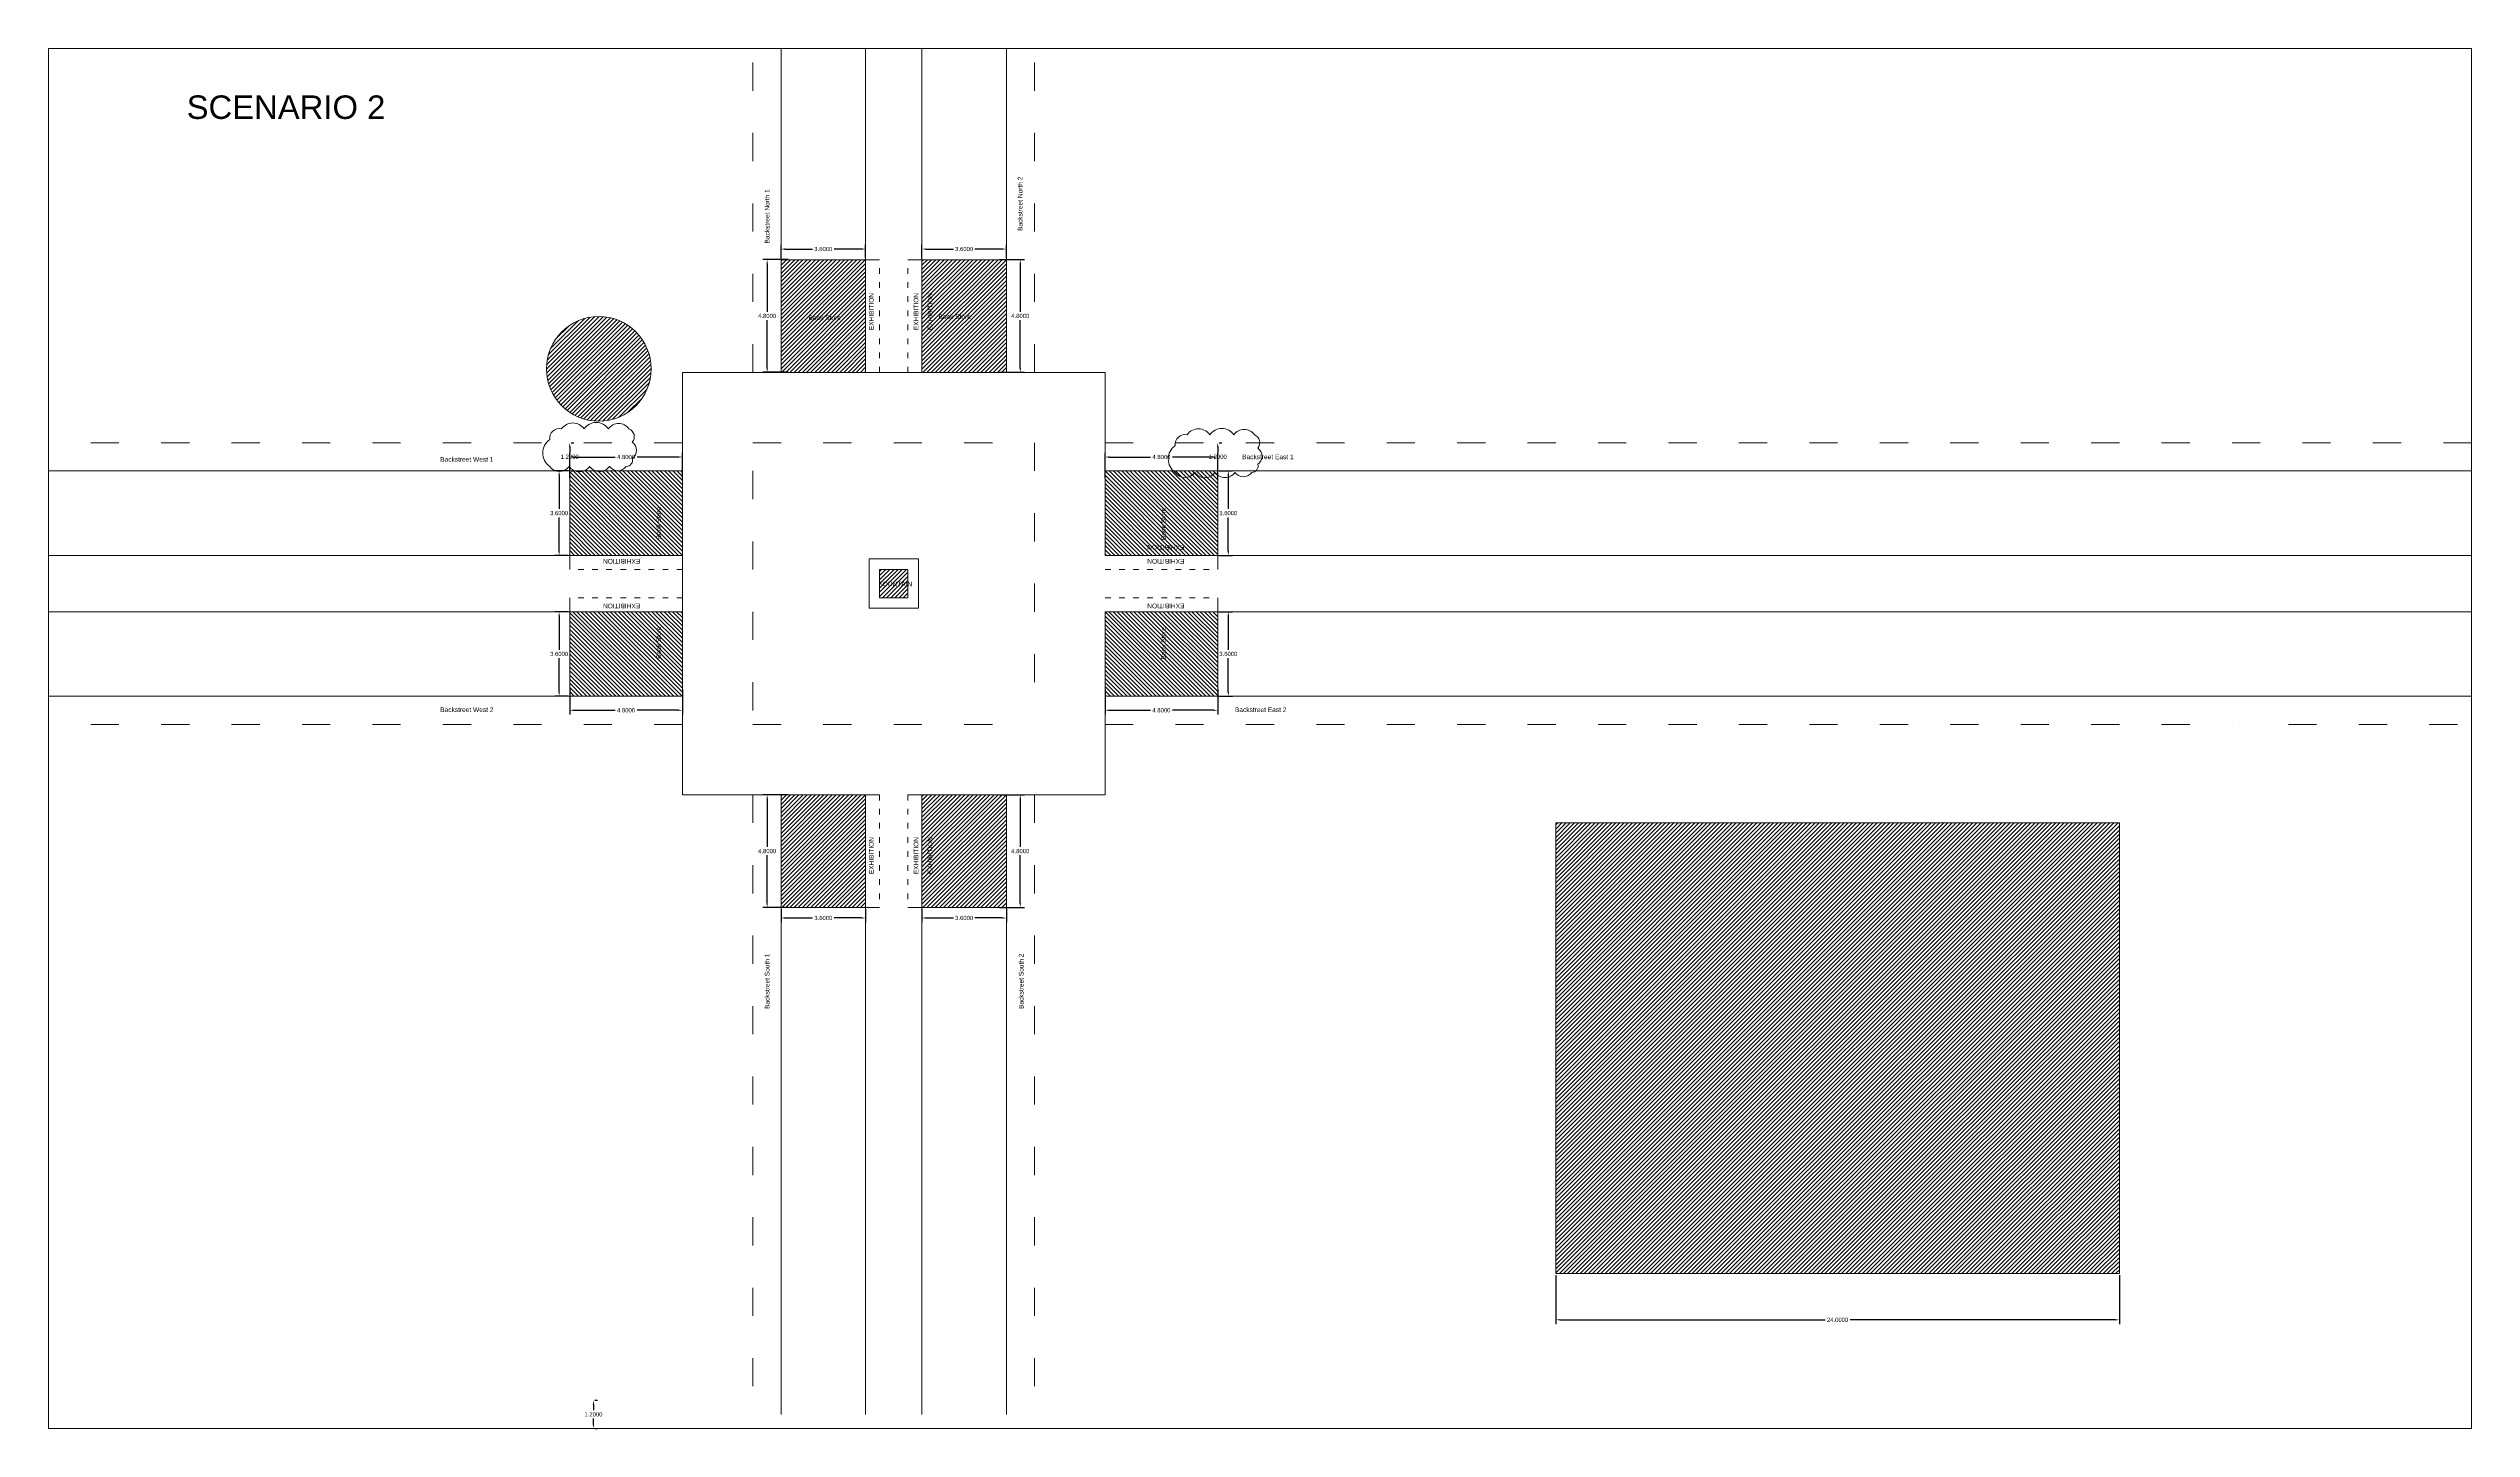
# Model space of a CAD drawing. Header units: inches. Extents: x 164 to 379, y 38 to 328.
# Drawn here: x 170.3 to 273.5, y 164.2 to 223 of the extents above; entities that cross this region are included whole.
import ezdxf

# ---------------------------------------------------------------- set-up
doc = ezdxf.new("R2010")
doc.units = ezdxf.units.IN
doc.header["$MEASUREMENT"] = 0
doc.linetypes.add('ACAD_ISO03W100', pattern=[30, 12, -18])
for name, color, linetype, lineweight in [('BoundaryBackstreet', 7, 'ACAD_ISO03W100', 13), ('Fountain', 170, 'Continuous', 13), ('Store', 131, 'Continuous', 13), ('TEXT', 7, 'Continuous', 13), ('Walkway Junction', 7, 'Continuous', 13)]:
    doc.layers.add(name, color=color, linetype=linetype, lineweight=lineweight)
doc.styles.get("Standard").update_dxf_attribs({"font": 'arial.ttf'})
doc.dimstyles.get("Standard").update_dxf_attribs({"dimtxt": 0.18, "dimasz": 0.18, "dimexe": 0.18, "dimexo": 0.0625, "dimgap": 0.09, "dimtad": 0, "dimtih": 1, "dimtoh": 1, "dimdec": 4, "dimzin": 0, "dimdsep": 46, "dimtxsty": 'Standard', "dimcen": 0.09, "dimadec": 0, "dimazin": 0, "dimtfac": 1, "dimtdec": 4, "dimtofl": 0, "dimtmove": 0, "dimatfit": 3, "dimfxl": 0, "dimtolj": 1, "dimtzin": 0, "dimarcsym": 0})
pattern_1 = [(45, (0.23016, 102.05505), (-0.08838835, 0.08838835), [])]
pattern_2 = [(45, (-0.36984, 102.05505), (-0.08838835, 0.08838835), [])]
pattern_3 = [(135, (304.472, -5.9426), (-0.08838835, -0.08838835), [])]
pattern_4 = [(135, (322.472, -5.9426), (-0.08838835, -0.08838835), [])]

# ---------------------------------------------------------------- blocks, each defined once
blk = doc.blocks.new('*D60')
at = {"layer": 'Defpoints', "color": 0, "transparency": 16777216}
for p in [(201.55, 186.38), (205.15, 186.38), (205.15, 185.93)]:
    blk.add_point(p, dxfattribs=at)
at = {"layer": 'Store', "color": 0, "lineweight": -2, "transparency": 16777216}
for p, q in [((201.55, 186.31), (201.55, 185.75)), ((201.73, 185.93), (202.89, 185.93)), ((204.97, 185.93), (203.81, 185.93)), ((205.15, 186.31), (205.15, 185.75))]:
    blk.add_line(p, q, dxfattribs=at)
at = {"layer": 'Store', "color": 0, "transparency": 16777216}
for points in [[(201.73, 185.96), (201.73, 185.9), (201.55, 185.93)], [(204.97, 185.96), (204.97, 185.9), (205.15, 185.93)]]:
    blk.add_solid(points, dxfattribs=at)
at = {"layer": 'Store', "color": 0, "transparency": 16777216, "insert": (203.35, 185.93), "char_height": 0.18, "attachment_point": 5}
blk.add_mtext('\\A1;3.6000', dxfattribs=at)
blk = doc.blocks.new('*D58')
at = {"layer": 'Defpoints', "color": 0, "transparency": 16777216}
for p in [(200.96, 191.18), (201.92, 191.18), (201.92, 186.38)]:
    blk.add_point(p, dxfattribs=at)
at = {"layer": 'Store', "color": 0, "lineweight": -2, "transparency": 16777216}
for p, q in [((201.85, 191.18), (200.78, 191.18)), ((200.96, 191), (200.96, 188.96)), ((200.96, 186.56), (200.96, 188.6)), ((201.85, 186.38), (200.78, 186.38))]:
    blk.add_line(p, q, dxfattribs=at)
at = {"layer": 'Store', "color": 0, "transparency": 16777216}
for points in [[(200.93, 191), (200.99, 191), (200.96, 191.18)], [(200.93, 186.56), (200.99, 186.56), (200.96, 186.38)]]:
    blk.add_solid(points, dxfattribs=at)
at = {"layer": 'Store', "color": 0, "transparency": 16777216, "insert": (200.96, 188.78), "char_height": 0.18, "attachment_point": 5}
blk.add_mtext('\\A1;4.8000', dxfattribs=at)
blk = doc.blocks.new('*D59')
at = {"layer": 'Defpoints', "color": 0, "transparency": 16777216}
for p in [(234.55, 170.78), (258.55, 170.78), (234.55, 168.81)]:
    blk.add_point(p, dxfattribs=at)
at = {"layer": 'Fountain', "color": 0, "lineweight": -2, "transparency": 16777216}
for p, q in [((234.55, 170.71), (234.55, 168.63)), ((258.55, 170.71), (258.55, 168.63)), ((234.73, 168.81), (246.02, 168.81)), ((258.37, 168.81), (247.08, 168.81))]:
    blk.add_line(p, q, dxfattribs=at)
at = {"layer": 'Fountain', "color": 0, "transparency": 16777216}
for points in [[(234.73, 168.84), (234.73, 168.78), (234.55, 168.81)], [(258.37, 168.84), (258.37, 168.78), (258.55, 168.81)]]:
    blk.add_solid(points, dxfattribs=at)
at = {"layer": 'Fountain', "color": 0, "transparency": 16777216, "insert": (246.55, 168.81), "char_height": 0.18, "attachment_point": 5}
blk.add_mtext('\\A1;24.0000', dxfattribs=at)
blk = doc.blocks.new('*D57')
at = {"layer": 'Defpoints', "color": 0, "transparency": 16777216}
for p in [(193.56, 165.38), (193.56, 165.38), (193.56, 164.18)]:
    blk.add_point(p, dxfattribs=at)
at = {"layer": 'Store', "color": 0, "lineweight": -2, "transparency": 16777216}
for p, q in [((193.56, 165.2), (193.56, 164.96)), ((193.62, 165.38), (193.74, 165.38)), ((193.56, 164.36), (193.56, 164.6)), ((193.62, 164.18), (193.74, 164.18))]:
    blk.add_line(p, q, dxfattribs=at)
at = {"layer": 'Store', "color": 0, "transparency": 16777216}
for points in [[(193.53, 165.2), (193.59, 165.2), (193.56, 165.38)], [(193.53, 164.36), (193.59, 164.36), (193.56, 164.18)]]:
    blk.add_solid(points, dxfattribs=at)
at = {"layer": 'Store', "color": 0, "transparency": 16777216, "insert": (193.56, 164.78), "char_height": 0.18, "attachment_point": 5}
blk.add_mtext('\\A1;1.2000', dxfattribs=at)
blk = doc.blocks.new('*D62')
at = {"layer": 'Defpoints', "color": 0, "transparency": 16777216}
for p in [(207.55, 186.38), (207.55, 185.93), (211.15, 186.38)]:
    blk.add_point(p, dxfattribs=at)
at = {"layer": 'Store', "color": 0, "lineweight": -2, "transparency": 16777216}
for p, q in [((207.55, 186.31), (207.55, 185.75)), ((207.73, 185.93), (208.89, 185.93)), ((210.97, 185.93), (209.81, 185.93)), ((211.15, 186.31), (211.15, 185.75))]:
    blk.add_line(p, q, dxfattribs=at)
at = {"layer": 'Store', "color": 0, "transparency": 16777216}
for points in [[(207.73, 185.96), (207.73, 185.9), (207.55, 185.93)], [(210.97, 185.96), (210.97, 185.9), (211.15, 185.93)]]:
    blk.add_solid(points, dxfattribs=at)
at = {"layer": 'Store', "color": 0, "transparency": 16777216, "insert": (209.35, 185.93), "char_height": 0.18, "attachment_point": 5}
blk.add_mtext('\\A1;3.6000', dxfattribs=at)
blk = doc.blocks.new('*D61')
at = {"layer": 'Defpoints', "color": 0, "transparency": 16777216}
for p in [(210.78, 191.18), (211.74, 191.18), (210.78, 186.38)]:
    blk.add_point(p, dxfattribs=at)
at = {"layer": 'Store', "color": 0, "lineweight": -2, "transparency": 16777216}
for p, q in [((210.85, 191.18), (211.92, 191.18)), ((211.74, 191), (211.74, 188.96)), ((211.74, 186.56), (211.74, 188.6)), ((210.85, 186.38), (211.92, 186.38))]:
    blk.add_line(p, q, dxfattribs=at)
at = {"layer": 'Store', "color": 0, "transparency": 16777216}
for points in [[(211.71, 191), (211.77, 191), (211.74, 191.18)], [(211.71, 186.56), (211.77, 186.56), (211.74, 186.38)]]:
    blk.add_solid(points, dxfattribs=at)
at = {"layer": 'Store', "color": 0, "transparency": 16777216, "insert": (211.74, 188.78), "char_height": 0.18, "attachment_point": 5}
blk.add_mtext('\\A1;4.8000', dxfattribs=at)
blk = doc.blocks.new('*D65')
at = {"layer": 'Defpoints', "color": 0, "transparency": 16777216}
for p in [(201.55, 213.98), (205.15, 214.43), (205.15, 213.98)]:
    blk.add_point(p, dxfattribs=at)
at = {"layer": 'Store', "color": 0, "lineweight": -2, "transparency": 16777216}
for p, q in [((201.55, 214.04), (201.55, 214.61)), ((201.73, 214.43), (202.89, 214.43)), ((204.97, 214.43), (203.81, 214.43)), ((205.15, 214.04), (205.15, 214.61))]:
    blk.add_line(p, q, dxfattribs=at)
at = {"layer": 'Store', "color": 0, "transparency": 16777216}
for points in [[(201.73, 214.46), (201.73, 214.4), (201.55, 214.43)], [(204.97, 214.46), (204.97, 214.4), (205.15, 214.43)]]:
    blk.add_solid(points, dxfattribs=at)
at = {"layer": 'Store', "color": 0, "transparency": 16777216, "insert": (203.35, 214.43), "char_height": 0.18, "attachment_point": 5}
blk.add_mtext('\\A1;3.6000', dxfattribs=at)
blk = doc.blocks.new('*D64')
at = {"layer": 'Defpoints', "color": 0, "transparency": 16777216}
for p in [(201.92, 213.98), (200.96, 209.18), (201.92, 209.18)]:
    blk.add_point(p, dxfattribs=at)
at = {"layer": 'Store', "color": 0, "lineweight": -2, "transparency": 16777216}
for p, q in [((201.85, 213.98), (200.78, 213.98)), ((200.96, 213.8), (200.96, 211.76)), ((200.96, 209.36), (200.96, 211.4)), ((201.85, 209.18), (200.78, 209.18))]:
    blk.add_line(p, q, dxfattribs=at)
at = {"layer": 'Store', "color": 0, "transparency": 16777216}
for points in [[(200.93, 213.8), (200.99, 213.8), (200.96, 213.98)], [(200.93, 209.36), (200.99, 209.36), (200.96, 209.18)]]:
    blk.add_solid(points, dxfattribs=at)
at = {"layer": 'Store', "color": 0, "transparency": 16777216, "insert": (200.96, 211.58), "char_height": 0.18, "attachment_point": 5}
blk.add_mtext('\\A1;4.8000', dxfattribs=at)
blk = doc.blocks.new('*D66')
at = {"layer": 'Defpoints', "color": 0, "transparency": 16777216}
for p in [(207.55, 214.43), (207.55, 213.98), (211.15, 213.98)]:
    blk.add_point(p, dxfattribs=at)
at = {"layer": 'Store', "color": 0, "lineweight": -2, "transparency": 16777216}
for p, q in [((207.55, 214.04), (207.55, 214.61)), ((207.73, 214.43), (208.89, 214.43)), ((210.97, 214.43), (209.81, 214.43)), ((211.15, 214.04), (211.15, 214.61))]:
    blk.add_line(p, q, dxfattribs=at)
at = {"layer": 'Store', "color": 0, "transparency": 16777216}
for points in [[(207.73, 214.46), (207.73, 214.4), (207.55, 214.43)], [(210.97, 214.46), (210.97, 214.4), (211.15, 214.43)]]:
    blk.add_solid(points, dxfattribs=at)
at = {"layer": 'Store', "color": 0, "transparency": 16777216, "insert": (209.35, 214.43), "char_height": 0.18, "attachment_point": 5}
blk.add_mtext('\\A1;3.6000', dxfattribs=at)
blk = doc.blocks.new('*D63')
at = {"layer": 'Defpoints', "color": 0, "transparency": 16777216}
for p in [(210.78, 213.98), (210.78, 209.18), (211.74, 209.18)]:
    blk.add_point(p, dxfattribs=at)
at = {"layer": 'Store', "color": 0, "lineweight": -2, "transparency": 16777216}
for p, q in [((210.85, 213.98), (211.92, 213.98)), ((211.74, 213.8), (211.74, 211.76)), ((211.74, 209.36), (211.74, 211.4)), ((210.85, 209.18), (211.92, 209.18))]:
    blk.add_line(p, q, dxfattribs=at)
at = {"layer": 'Store', "color": 0, "transparency": 16777216}
for points in [[(211.71, 213.8), (211.77, 213.8), (211.74, 213.98)], [(211.71, 209.36), (211.77, 209.36), (211.74, 209.18)]]:
    blk.add_solid(points, dxfattribs=at)
at = {"layer": 'Store', "color": 0, "transparency": 16777216, "insert": (211.74, 211.58), "char_height": 0.18, "attachment_point": 5}
blk.add_mtext('\\A1;4.8000', dxfattribs=at)
blk = doc.blocks.new('*D69')
at = {"layer": 'Defpoints', "color": 0, "transparency": 16777216}
for p in [(220.15, 198.98), (220.6, 198.98), (220.15, 195.38)]:
    blk.add_point(p, dxfattribs=at)
at = {"layer": 'Store', "color": 0, "lineweight": -2, "transparency": 16777216}
for p, q in [((220.21, 198.98), (220.78, 198.98)), ((220.6, 198.8), (220.6, 197.36)), ((220.6, 195.56), (220.6, 197)), ((220.21, 195.38), (220.78, 195.38))]:
    blk.add_line(p, q, dxfattribs=at)
at = {"layer": 'Store', "color": 0, "transparency": 16777216}
for points in [[(220.57, 198.8), (220.63, 198.8), (220.6, 198.98)], [(220.57, 195.56), (220.63, 195.56), (220.6, 195.38)]]:
    blk.add_solid(points, dxfattribs=at)
at = {"layer": 'Store', "color": 0, "transparency": 16777216, "insert": (220.6, 197.18), "char_height": 0.18, "attachment_point": 5}
blk.add_mtext('\\A1;3.6000', dxfattribs=at)
blk = doc.blocks.new('*D67')
at = {"layer": 'Defpoints', "color": 0, "transparency": 16777216}
for p in [(215.35, 195.74), (220.15, 195.74), (215.35, 194.78)]:
    blk.add_point(p, dxfattribs=at)
at = {"layer": 'Store', "color": 0, "lineweight": -2, "transparency": 16777216}
for p, q in [((215.35, 195.68), (215.35, 194.6)), ((220.15, 195.68), (220.15, 194.6)), ((215.53, 194.78), (217.28, 194.78)), ((219.97, 194.78), (218.22, 194.78))]:
    blk.add_line(p, q, dxfattribs=at)
at = {"layer": 'Store', "color": 0, "transparency": 16777216}
for points in [[(215.53, 194.81), (215.53, 194.75), (215.35, 194.78)], [(219.97, 194.81), (219.97, 194.75), (220.15, 194.78)]]:
    blk.add_solid(points, dxfattribs=at)
at = {"layer": 'Store', "color": 0, "transparency": 16777216, "insert": (217.75, 194.78), "char_height": 0.18, "attachment_point": 5}
blk.add_mtext('\\A1;4.8000', dxfattribs=at)
blk = doc.blocks.new('*D70')
at = {"layer": 'Defpoints', "color": 0, "transparency": 16777216}
for p in [(220.15, 204.98), (220.15, 201.38), (220.6, 201.38)]:
    blk.add_point(p, dxfattribs=at)
at = {"layer": 'Store', "color": 0, "lineweight": -2, "transparency": 16777216}
for p, q in [((220.21, 204.98), (220.78, 204.98)), ((220.6, 204.8), (220.6, 203.36)), ((220.6, 201.56), (220.6, 203)), ((220.21, 201.38), (220.78, 201.38))]:
    blk.add_line(p, q, dxfattribs=at)
at = {"layer": 'Store', "color": 0, "transparency": 16777216}
for points in [[(220.57, 204.8), (220.63, 204.8), (220.6, 204.98)], [(220.57, 201.56), (220.63, 201.56), (220.6, 201.38)]]:
    blk.add_solid(points, dxfattribs=at)
at = {"layer": 'Store', "color": 0, "transparency": 16777216, "insert": (220.6, 203.18), "char_height": 0.18, "attachment_point": 5}
blk.add_mtext('\\A1;3.6000', dxfattribs=at)
blk = doc.blocks.new('*D68')
at = {"layer": 'Defpoints', "color": 0, "transparency": 16777216}
for p in [(215.35, 205.57), (215.35, 204.61), (220.15, 204.61)]:
    blk.add_point(p, dxfattribs=at)
at = {"layer": 'Store', "color": 0, "lineweight": -2, "transparency": 16777216}
for p, q in [((215.35, 204.67), (215.35, 205.75)), ((215.53, 205.57), (217.28, 205.57)), ((219.97, 205.57), (218.22, 205.57)), ((220.15, 204.67), (220.15, 205.75))]:
    blk.add_line(p, q, dxfattribs=at)
at = {"layer": 'Store', "color": 0, "transparency": 16777216}
for points in [[(215.53, 205.6), (215.53, 205.54), (215.35, 205.57)], [(219.97, 205.6), (219.97, 205.54), (220.15, 205.57)]]:
    blk.add_solid(points, dxfattribs=at)
at = {"layer": 'Store', "color": 0, "transparency": 16777216, "insert": (217.75, 205.57), "char_height": 0.18, "attachment_point": 5}
blk.add_mtext('\\A1;4.8000', dxfattribs=at)
blk = doc.blocks.new('*D73')
at = {"layer": 'Defpoints', "color": 0, "transparency": 16777216}
for p in [(192.1, 198.98), (192.55, 198.98), (192.55, 195.38)]:
    blk.add_point(p, dxfattribs=at)
at = {"layer": 'Store', "color": 0, "lineweight": -2, "transparency": 16777216}
for p, q in [((192.49, 198.98), (191.92, 198.98)), ((192.1, 198.8), (192.1, 197.36)), ((192.1, 195.56), (192.1, 197)), ((192.49, 195.38), (191.92, 195.38))]:
    blk.add_line(p, q, dxfattribs=at)
at = {"layer": 'Store', "color": 0, "transparency": 16777216}
for points in [[(192.07, 198.8), (192.13, 198.8), (192.1, 198.98)], [(192.07, 195.56), (192.13, 195.56), (192.1, 195.38)]]:
    blk.add_solid(points, dxfattribs=at)
at = {"layer": 'Store', "color": 0, "transparency": 16777216, "insert": (192.1, 197.18), "char_height": 0.18, "attachment_point": 5}
blk.add_mtext('\\A1;3.6000', dxfattribs=at)
blk = doc.blocks.new('*D71')
at = {"layer": 'Defpoints', "color": 0, "transparency": 16777216}
for p in [(192.55, 195.74), (197.35, 195.74), (197.35, 194.78)]:
    blk.add_point(p, dxfattribs=at)
at = {"layer": 'Store', "color": 0, "lineweight": -2, "transparency": 16777216}
for p, q in [((192.55, 195.68), (192.55, 194.6)), ((197.35, 195.68), (197.35, 194.6)), ((192.73, 194.78), (194.48, 194.78)), ((197.17, 194.78), (195.42, 194.78))]:
    blk.add_line(p, q, dxfattribs=at)
at = {"layer": 'Store', "color": 0, "transparency": 16777216}
for points in [[(192.73, 194.81), (192.73, 194.75), (192.55, 194.78)], [(197.17, 194.81), (197.17, 194.75), (197.35, 194.78)]]:
    blk.add_solid(points, dxfattribs=at)
at = {"layer": 'Store', "color": 0, "transparency": 16777216, "insert": (194.95, 194.78), "char_height": 0.18, "attachment_point": 5}
blk.add_mtext('\\A1;4.8000', dxfattribs=at)
blk = doc.blocks.new('*D74')
at = {"layer": 'Defpoints', "color": 0, "transparency": 16777216}
for p in [(192.55, 204.98), (192.1, 201.38), (192.55, 201.38)]:
    blk.add_point(p, dxfattribs=at)
at = {"layer": 'Store', "color": 0, "lineweight": -2, "transparency": 16777216}
for p, q in [((192.49, 204.98), (191.92, 204.98)), ((192.1, 204.8), (192.1, 203.36)), ((192.1, 201.56), (192.1, 203)), ((192.49, 201.38), (191.92, 201.38))]:
    blk.add_line(p, q, dxfattribs=at)
at = {"layer": 'Store', "color": 0, "transparency": 16777216}
for points in [[(192.07, 204.8), (192.13, 204.8), (192.1, 204.98)], [(192.07, 201.56), (192.13, 201.56), (192.1, 201.38)]]:
    blk.add_solid(points, dxfattribs=at)
at = {"layer": 'Store', "color": 0, "transparency": 16777216, "insert": (192.1, 203.18), "char_height": 0.18, "attachment_point": 5}
blk.add_mtext('\\A1;3.6000', dxfattribs=at)
blk = doc.blocks.new('*D72')
at = {"layer": 'Defpoints', "color": 0, "transparency": 16777216}
for p in [(197.35, 205.57), (192.55, 204.61), (197.35, 204.61)]:
    blk.add_point(p, dxfattribs=at)
at = {"layer": 'Store', "color": 0, "lineweight": -2, "transparency": 16777216}
for p, q in [((192.55, 204.67), (192.55, 205.75)), ((192.73, 205.57), (194.48, 205.57)), ((197.17, 205.57), (195.42, 205.57)), ((197.35, 204.67), (197.35, 205.75))]:
    blk.add_line(p, q, dxfattribs=at)
at = {"layer": 'Store', "color": 0, "transparency": 16777216}
for points in [[(192.73, 205.6), (192.73, 205.54), (192.55, 205.57)], [(197.17, 205.6), (197.17, 205.54), (197.35, 205.57)]]:
    blk.add_solid(points, dxfattribs=at)
at = {"layer": 'Store', "color": 0, "transparency": 16777216, "insert": (194.95, 205.57), "char_height": 0.18, "attachment_point": 5}
blk.add_mtext('\\A1;4.8000', dxfattribs=at)
blk = doc.blocks.new('*D75')
at = {"layer": 'Defpoints', "color": 0, "transparency": 16777216}
for p in [(220.15, 206.18), (220.15, 206.18), (220.15, 204.98)]:
    blk.add_point(p, dxfattribs=at)
at = {"layer": 'Store', "color": 0, "lineweight": -2, "transparency": 16777216}
for p, q in [((220.15, 206), (220.15, 205.76)), ((220.15, 205.16), (220.15, 205.4)), ((220.21, 206.18), (220.33, 206.18)), ((220.21, 204.98), (220.33, 204.98))]:
    blk.add_line(p, q, dxfattribs=at)
at = {"layer": 'Store', "color": 0, "transparency": 16777216}
for points in [[(220.12, 206), (220.18, 206), (220.15, 206.18)], [(220.12, 205.16), (220.18, 205.16), (220.15, 204.98)]]:
    blk.add_solid(points, dxfattribs=at)
at = {"layer": 'Store', "color": 0, "transparency": 16777216, "insert": (220.15, 205.58), "char_height": 0.18, "attachment_point": 5}
blk.add_mtext('\\A1;1.2000', dxfattribs=at)
blk = doc.blocks.new('*D76')
at = {"layer": 'Defpoints', "color": 0, "transparency": 16777216}
for p in [(192.55, 206.18), (192.55, 206.18), (192.55, 204.98)]:
    blk.add_point(p, dxfattribs=at)
at = {"layer": 'Store', "color": 0, "lineweight": -2, "transparency": 16777216}
for p, q in [((192.55, 206), (192.55, 205.76)), ((192.55, 205.16), (192.55, 205.4)), ((192.61, 206.18), (192.73, 206.18)), ((192.61, 204.98), (192.73, 204.98))]:
    blk.add_line(p, q, dxfattribs=at)
at = {"layer": 'Store', "color": 0, "transparency": 16777216}
for points in [[(192.52, 206), (192.58, 206), (192.55, 206.18)], [(192.52, 205.16), (192.58, 205.16), (192.55, 204.98)]]:
    blk.add_solid(points, dxfattribs=at)
at = {"layer": 'Store', "color": 0, "transparency": 16777216, "insert": (192.55, 205.58), "char_height": 0.18, "attachment_point": 5}
blk.add_mtext('\\A1;1.2000', dxfattribs=at)

msp = doc.modelspace()

# ---------------------------------------------------------------- hatches: boundary and pattern name
at = {"layer": 'Fountain', "true_color": 0xf4ee51}
h = msp.add_hatch(dxfattribs=at)
h.set_pattern_fill('ANSI31', color=41)
h.set_pattern_definition(pattern_2)
edge = h.paths.add_edge_path()
edge.add_arc((193.78785, 209.32701), 2.22894, 0, 360)
at = {"layer": 'Fountain'}
h = msp.add_hatch(dxfattribs=at)
h.set_pattern_fill('ANSI31', color=256)
h.set_pattern_definition([(45, (-1.56984, 100.85505), (-0.08838835, 0.08838835), [])])
h.paths.add_polyline_path([(205.74991, 199.57715), (206.94991, 199.57715), (206.94991, 200.77715), (205.74991, 200.77715)])
h = msp.add_hatch(dxfattribs=at)
h.set_pattern_fill('ANSI31', color=140)
h.set_pattern_definition(pattern_2)
h.paths.add_polyline_path([(258.54991, 189.97715), (234.54991, 189.97715), (234.54991, 170.77715), (258.54991, 170.77715)])
at = {"layer": 'Store'}
h = msp.add_hatch(dxfattribs=at)
h.set_pattern_fill('ANSI31', color=256)
h.set_pattern_definition(pattern_1)
h.paths.add_polyline_path([(205.14991, 209.17715), (201.54992, 209.17715), (201.54992, 213.97715), (205.14991, 213.97715)])
h = msp.add_hatch(dxfattribs=at)
h.set_pattern_fill('ANSI31', color=256)
h.set_pattern_definition(pattern_1)
h.paths.add_polyline_path([(207.54991, 209.17715), (211.1499, 209.17715), (211.1499, 213.97715), (207.54991, 213.97715)])
h = msp.add_hatch(dxfattribs=at)
h.set_pattern_fill('ANSI31', color=256, angle=90)
h.set_pattern_definition(pattern_4)
h.paths.add_polyline_path([(197.34991, 201.37715), (197.34991, 204.97714), (192.54991, 204.97714), (192.54991, 201.37715)])
h = msp.add_hatch(dxfattribs=at)
h.set_pattern_fill('ANSI31', color=256, angle=90)
h.set_pattern_definition(pattern_3)
h.paths.add_polyline_path([(215.34991, 201.37715), (215.34991, 204.97714), (220.14991, 204.97714), (220.14991, 201.37715)])
h = msp.add_hatch(dxfattribs=at)
h.set_pattern_fill('ANSI31', color=256, angle=90)
h.set_pattern_definition(pattern_4)
h.paths.add_polyline_path([(197.34991, 198.97715), (197.34991, 195.37715), (192.54991, 195.37715), (192.54991, 198.97715)])
h = msp.add_hatch(dxfattribs=at)
h.set_pattern_fill('ANSI31', color=256, angle=90)
h.set_pattern_definition(pattern_3)
h.paths.add_polyline_path([(215.34991, 198.97715), (215.34991, 195.37715), (220.14991, 195.37715), (220.14991, 198.97715)])
h = msp.add_hatch(dxfattribs=at)
h.set_pattern_fill('ANSI31', color=256)
h.set_pattern_definition(pattern_1)
h.paths.add_polyline_path([(205.14991, 191.17715), (201.54992, 191.17715), (201.54992, 186.37715), (205.14991, 186.37715)])
h = msp.add_hatch(dxfattribs=at)
h.set_pattern_fill('ANSI31', color=256)
h.set_pattern_definition(pattern_1)
h.paths.add_polyline_path([(207.54991, 191.17715), (211.1499, 191.17715), (211.1499, 186.37715), (207.54991, 186.37715)])

# ---------------------------------------------------------------- linework, layer by layer
at = {"layer": 'BoundaryBackstreet', "ltscale": 0.1}
for p, q in [((200.34991, 209.17715), (200.34991, 222.97715)), ((212.34991, 209.17715), (212.34991, 222.97715)), ((197.34991, 206.17715), (170.34991, 206.17715)), ((200.34991, 206.17715), (212.34991, 206.17715)), ((212.34991, 206.17715), (212.34991, 194.17715)), ((215.34991, 206.17715), (273.54991, 206.17715)), ((200.34991, 204.97715), (200.34991, 194.17715)), ((197.34991, 194.17715), (170.34991, 194.17715)), ((200.34991, 194.17715), (212.34991, 194.17715)), ((215.34991, 194.17715), (263.34991, 194.17715)), ((265.74991, 194.17715), (273.54991, 194.17715)), ((200.34991, 191.17715), (200.34991, 164.77715)), ((212.34991, 191.17715), (212.34991, 164.77715))]:
    msp.add_line(p, q, dxfattribs=at)
at = {"layer": 'Fountain'}
msp.add_line((258.54991, 189.97715), (234.54991, 189.97715), dxfattribs=at)
at = {"layer": 'Fountain', "color": 240, "true_color": 0xed1f24}
for points in [[(191.69912, 205.1682, 0.52056705), (192.52898, 205.1682, 0.52056705), (193.39799, 205.1682, 0.52056705), (194.24207, 205.1682, 0.52056705), (194.95573, 205.1682, 0.52056705), (195.21379, 205.51359, 0.52056705), (195.21379, 206.20324, 0.52056705), (195.07074, 206.7706, 0.52056705), (194.19907, 206.7706, 0.52056705), (193.16594, 206.7706, 0.52056705), (192.19998, 206.7706, 0.52056705), (191.69912, 206.31418, 0.52056705)], [(218.34133, 204.91469, 0.52056705), (219.17119, 204.91469, 0.52056705), (220.0402, 204.91469, 0.52056705), (220.88429, 204.91469, 0.52056705), (221.59795, 204.91469, 0.52056705), (221.85601, 205.26009, 0.52056705), (221.85601, 205.94974, 0.52056705), (221.71295, 206.5171, 0.52056705), (220.84129, 206.5171, 0.52056705), (219.80816, 206.5171, 0.52056705), (218.84219, 206.5171, 0.52056705), (218.34133, 206.06067, 0.52056705)]]:
    msp.add_lwpolyline(points, format="xyb", close=True, dxfattribs=at)
at = {"layer": 'Fountain'}
msp.add_lwpolyline([(205.29991, 199.12715), (205.29991, 201.22715), (207.39991, 201.22715), (207.39991, 199.12715)], close=True, dxfattribs=at)
msp.add_lwpolyline([(205.74991, 199.57715), (205.74991, 200.77715), (206.94991, 200.77715), (206.94991, 199.57715), (205.74991, 199.57715)], dxfattribs=at)
at = {"layer": 'Fountain', "color": 140}
msp.add_lwpolyline([(258.54991, 189.97715), (234.54991, 189.97715), (234.54991, 170.77715), (258.54991, 170.77715)], close=True, dxfattribs=at)
at = {"layer": 'Fountain', "color": 41, "true_color": 0xf4ee51}
msp.add_circle((193.78785, 209.32701), 2.22894, dxfattribs=at)
at = {"layer": 'Store'}
for p, q in [((205.74991, 213.97715), (205.14991, 213.97715)), ((207.54991, 213.97715), (206.94991, 213.97715)), ((208.15026, 213.97743), (207.55026, 213.97743)), ((192.54963, 201.9775), (192.54963, 201.3775)), ((192.54991, 201.37715), (192.54991, 200.77715)), ((220.14991, 201.37715), (220.14991, 200.77715)), ((220.15019, 201.9775), (220.15019, 201.3775)), ((192.54991, 199.57715), (192.54991, 198.97715)), ((220.14991, 199.57715), (220.14991, 198.97715)), ((204.54991, 191.17715), (205.14991, 191.17715)), ((205.74991, 191.17715), (205.14991, 191.17715)), ((207.54991, 191.17715), (206.94991, 191.17715)), ((205.74991, 186.37715), (205.14991, 186.37715)), ((207.54991, 186.37715), (206.94991, 186.37715)), ((208.15026, 186.37686), (207.55026, 186.37686))]:
    msp.add_line(p, q, dxfattribs=at)
at = {"layer": 'Store', "linetype": 'ACAD_ISO03W100', "ltscale": 0.02}
for p, q in [((205.74991, 209.17715), (205.74991, 213.97715)), ((206.94991, 209.17715), (206.94991, 213.97715)), ((197.34991, 200.77715), (192.54991, 200.77715)), ((215.34991, 200.77715), (220.14991, 200.77715)), ((197.34991, 199.57715), (192.54991, 199.57715)), ((215.34991, 199.57715), (220.14991, 199.57715)), ((205.74991, 191.17715), (205.74991, 186.37715)), ((206.94991, 191.17715), (206.94991, 186.37715))]:
    msp.add_line(p, q, dxfattribs=at)
at = {"layer": 'Store'}
for points in [[(205.14991, 209.17715), (201.54992, 209.17715), (201.54992, 213.97715), (205.14991, 213.97715)], [(207.54991, 209.17715), (211.1499, 209.17715), (211.1499, 213.97715), (207.54991, 213.97715)], [(197.34991, 201.37715), (197.34991, 204.97714), (192.54991, 204.97714), (192.54991, 201.37715)], [(215.34991, 201.37715), (215.34991, 204.97714), (220.14991, 204.97714), (220.14991, 201.37715)], [(197.34991, 198.97715), (197.34991, 195.37715), (192.54991, 195.37715), (192.54991, 198.97715)], [(215.34991, 198.97715), (215.34991, 195.37715), (220.14991, 195.37715), (220.14991, 198.97715)], [(205.14991, 191.17715), (201.54992, 191.17715), (201.54992, 186.37715), (205.14991, 186.37715)], [(207.54991, 191.17715), (211.1499, 191.17715), (211.1499, 186.37715), (207.54991, 186.37715)]]:
    msp.add_lwpolyline(points, close=True, dxfattribs=at)
at = {"layer": 'TEXT'}
for p, q in [((197.34991, 209.17715), (197.34991, 204.97756)), ((197.34991, 198.97715), (197.34991, 201.37715)), ((197.34991, 191.17715), (197.34991, 195.37715)), ((215.34991, 194.92419), (215.34991, 191.17715)), ((211.75707, 191.17715), (215.34991, 191.17715))]:
    msp.add_line(p, q, dxfattribs=at)
msp.add_lwpolyline([(170.34991, 222.97715), (273.54991, 222.97715), (273.54991, 164.17715), (170.34991, 164.17715)], close=True, dxfattribs=at)
at = {"layer": 'Walkway Junction'}
for p, q in [((201.54992, 209.17715), (201.54992, 222.97715)), ((205.14991, 213.97715), (205.14991, 222.97715)), ((207.54991, 213.97715), (207.54991, 222.97715)), ((211.1499, 209.17715), (211.1499, 222.97715)), ((197.34991, 209.17715), (215.34991, 209.17715)), ((215.34991, 209.17715), (215.34991, 201.37715)), ((197.34991, 204.97714), (170.34991, 204.97714)), ((215.34991, 204.97714), (273.54991, 204.97714)), ((192.54991, 201.37715), (170.34991, 201.37715)), ((220.14991, 201.37715), (273.54991, 201.37715)), ((192.54991, 198.97715), (170.34991, 198.97715)), ((220.14991, 198.97715), (273.54991, 198.97715)), ((197.34991, 195.37715), (170.34991, 195.37715)), ((215.34991, 195.37715), (273.54991, 195.37715)), ((197.34991, 191.17715), (205.14991, 191.17715)), ((201.54992, 191.17715), (201.54992, 164.77715)), ((211.1499, 191.17715), (211.1499, 164.77715)), ((205.14991, 186.37715), (205.14991, 164.77715)), ((207.54991, 186.37715), (207.54991, 164.77715))]:
    msp.add_line(p, q, dxfattribs=at)

# ---------------------------------------------------------------- texts
at = {"layer": 'TEXT', "attachment_point": 1}
for s, width, insert, char_height in [('SCENARIO 2', 10.6688527, (176.23676, 220.97475), 1), ('Book Store', 3.5863752, (202.71785, 211.60332), 0.2), ('Book Store', 3.5863752, (208.25581, 211.64817), 0.2), ('Backstreet West 1', 3.5863752, (187.03582, 205.57046), 0.2), ('Backstreet East 1', 3.5863752, (221.19112, 205.67678), 0.2), ('FOUNTAIN', 3.5863752, (205.70872, 200.26537), 0.2), ('Backstreet West 2', 3.5863752, (187.03582, 194.90505), 0.2), ('Backstreet East 2', 3.5863752, (220.8845, 194.90505), 0.2)]:
    msp.add_mtext_dynamic_manual_height_columns(s, width=width, gutter_width=1, heights=[0], dxfattribs=dict(at, insert=insert, char_height=char_height))
at = {"layer": 'TEXT', "char_height": 0.2}
for s, insert, attachment_point, rotation in [('Backstreet North 1', (200.85888, 214.66798), 1, 90), ('Backstreet North 2', (211.63423, 215.20297), 1, 90), ('EXHIBITION', (205.29629, 212.5583), 3, 90), ('EXHIBITION', (207.40353, 212.5583), 9, 90), ('EXHIBITION', (208.00353, 212.5583), 9, 90), ('Book Store', (196.23931, 203.44499), 3, 90), ('Book Store', (217.73248, 203.41388), 3, 90), ('EXHIBITION', (218.73106, 201.83076), 7, 180), ('EXHIBITION', (193.96876, 201.23076), 9, 179.9999979), ('EXHIBITION', (218.73106, 201.23076), 7, 180), ('EXHIBITION', (193.96876, 199.12353), 3, 179.9999979), ('EXHIBITION', (218.73106, 199.12353), 1, 180), ('Book Store', (196.23931, 196.97151), 1, 90), ('Book Store', (217.73248, 196.94041), 1, 90), ('EXHIBITION', (205.29629, 187.79599), 1, 90), ('EXHIBITION', (207.40353, 187.79599), 7, 90), ('EXHIBITION', (208.00353, 187.79599), 7, 90), ('Backstreet South 1', (200.85888, 182.05498), 1, 90), ('Backstreet South 2', (211.679, 182.05498), 1, 90)]:
    msp.add_mtext_dynamic_manual_height_columns(s, width=3.5863752, gutter_width=1, heights=[0], dxfattribs=dict(at, insert=insert, attachment_point=attachment_point, rotation=rotation))

# ---------------------------------------------------------------- dimensions: what is measured, and where the dimension line sits
at = {"layer": 'Fountain', "color": 140}
dim = msp.add_aligned_dim(p1=(258.54991, 170.77715), p2=(234.54991, 170.77715), distance=1.96433, dimstyle='Standard', dxfattribs=at)
dim.commit()
dim.dimension.update_dxf_attribs({"geometry": '*D59', "text_midpoint": (246.54991, 168.81282)})
at = {"layer": 'Store'}
for base, p1, p2, angle, picture, middle in [((200.95769, 209.17715), (201.91714, 213.97715), (201.91714, 209.17715), 270, '*D64', (200.95769, 211.57715)), ((211.74213, 209.17715), (210.78268, 213.97715), (210.78268, 209.17715), 270, '*D63', (211.74213, 211.57715)), ((197.34991, 205.56936), (192.54991, 204.60991), (197.34991, 204.60991), 359.9999979, '*D72', (194.94991, 205.56936)), ((215.34991, 205.56936), (220.14991, 204.60991), (215.34991, 204.60991), 180, '*D68', (217.74991, 205.56936)), ((197.34991, 194.78493), (192.54991, 195.74438), (197.34991, 195.74438), 359.9999979, '*D71', (194.94991, 194.78493)), ((215.34991, 194.78493), (220.14991, 195.74438), (215.34991, 195.74438), 180, '*D67', (217.74991, 194.78493)), ((200.95769, 191.17715), (201.91714, 186.37715), (201.91714, 191.17715), 90, '*D58', (200.95769, 188.77715)), ((211.74213, 191.17715), (210.78268, 186.37715), (210.78268, 191.17715), 90, '*D61', (211.74213, 188.77715))]:
    dim = msp.add_linear_dim(base=base, p1=p1, p2=p2, angle=angle, dimstyle='Standard', dxfattribs=at)
    dim.commit()
    dim.dimension.update_dxf_attribs({"geometry": picture, "text_midpoint": middle, "dimtype": 161})
for p1, p2, distance, picture, middle in [((201.54992, 213.97715), (205.14991, 213.97715), 0.45057, '*D65', (203.34991, 214.42772)), ((211.1499, 213.97715), (207.54991, 213.97715), -0.45057, '*D66', (209.34991, 214.42772)), ((192.54991, 204.97714), (192.54991, 206.17714), 0, '*D76', (192.54991, 205.57714)), ((220.14991, 204.97714), (220.14991, 206.17714), 0, '*D75', (220.14991, 205.57714)), ((192.54991, 204.97714), (192.54991, 201.37715), -0.45057, '*D74', (192.09934, 203.17714)), ((220.14991, 204.97714), (220.14991, 201.37715), 0.45057, '*D70', (220.60048, 203.17714)), ((192.54991, 195.37715), (192.54991, 198.97715), 0.45057, '*D73', (192.09934, 197.17715)), ((220.14991, 195.37715), (220.14991, 198.97715), -0.45057, '*D69', (220.60048, 197.17715)), ((201.54992, 186.37715), (205.14991, 186.37715), -0.45057, '*D60', (203.34991, 185.92658)), ((211.1499, 186.37715), (207.54991, 186.37715), 0.45057, '*D62', (209.34991, 185.92658)), ((193.55752, 164.17715), (193.55752, 165.37715), 0, '*D57', (193.55752, 164.77715))]:
    dim = msp.add_aligned_dim(p1=p1, p2=p2, distance=distance, dimstyle='Standard', dxfattribs=at)
    dim.commit()
    dim.dimension.update_dxf_attribs({"geometry": picture, "text_midpoint": middle})

doc.saveas('drawing.dxf')
